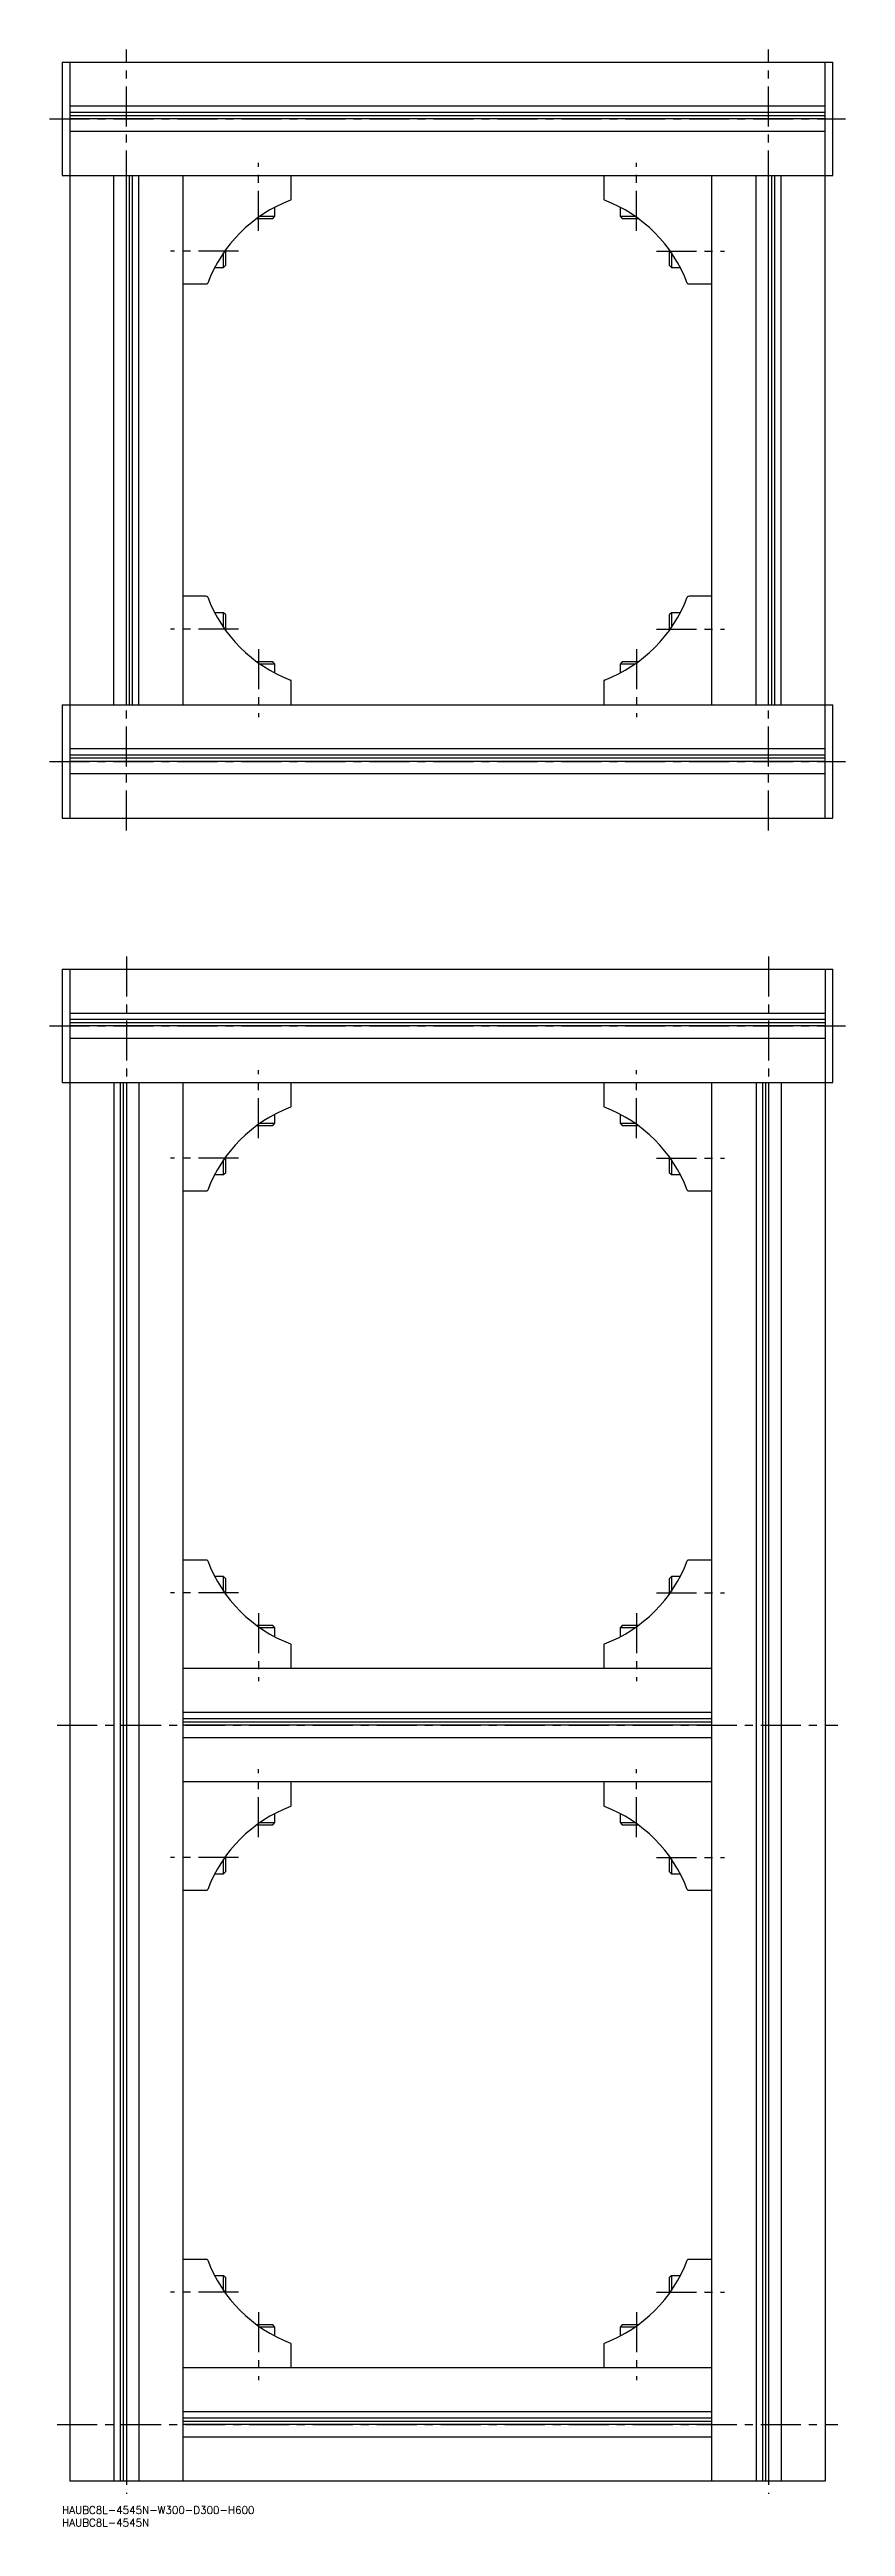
# Model space of a CAD drawing. Extents: x -5 to 776, y -8 to 975.
# Drawn here: x -5 to 311, y -8 to 975 of the extents above; entities that cross this region are included whole.
import ezdxf

# ---------------------------------------------------------------- set-up
doc = ezdxf.new("R2010")
doc.units = 0
doc.header["$LTSCALE"] = 0.5
doc.linetypes.add('CENTER', pattern=[50.8, 31.75, -6.35, 6.35, -6.35])
for name, color, linetype in [('MSM_CENTER', 1, 'CENTER'), ('MSM_CONTINUOUS', 7, 'CONTINUOUS'), ('MSM_PART_NUMBER', 7, 'CONTINUOUS')]:
    doc.layers.add(name, color=color, linetype=linetype)
doc.styles.get("Standard").update_dxf_attribs({"font": 'txt.shx', "height": 3, "bigfont": 'bigfont.shx'})

# ---------------------------------------------------------------- blocks, each defined once
blk = doc.blocks.new('*U8')
at = {"layer": 'MSM_PART_NUMBER'}
blk.add_text('HAUBC8L-4545N-W300-D300-H600', height=3, dxfattribs=at).set_placement((0, -3))
blk = doc.blocks.new('*U9')
at = {"layer": 'MSM_PART_NUMBER'}
blk.add_text('HAUBC8L-4545N', height=3, dxfattribs=at).set_placement((0, -8))

msp = doc.modelspace()

# ---------------------------------------------------------------- linework, layer by layer
at = {"layer": 'MSM_CENTER'}
for p, q in [((25.5, 665), (25.5, 975)), ((280.5, 665), (280.5, 975)), ((-5, 947.5), (311, 947.5)), ((78, 903), (78, 930)), ((228, 903), (228, 930)), ((70, 895), (43, 895)), ((236, 895), (263, 895)), ((70, 745), (43, 745)), ((236, 745), (263, 745)), ((78, 737), (78, 710)), ((228, 737), (228, 710)), ((-5, 692.5), (311, 692.5)), ((25.5, 615), (25.5, 5)), ((280.5, 615), (280.5, 5)), ((-5, 587.5), (311, 587.5)), ((78, 543), (78, 570)), ((228, 543), (228, 570)), ((70, 535), (43, 535)), ((236, 535), (263, 535)), ((70, 362.5), (43, 362.5)), ((78, 354.5), (78, 327.5)), ((228, 354.5), (228, 327.5)), ((236, 362.5), (263, 362.5)), ((-2, 310), (308, 310)), ((78, 265.5), (78, 292.5)), ((228, 265.5), (228, 292.5)), ((70, 257.5), (43, 257.5)), ((236, 257.5), (263, 257.5)), ((70, 85), (43, 85)), ((236, 85), (263, 85)), ((78, 77), (78, 50)), ((228, 77), (228, 50)), ((-2, 32.5), (308, 32.5))]:
    msp.add_line(p, q, dxfattribs=at)
at = {"layer": 'MSM_CONTINUOUS'}
for p, q in [((0, 970), (306, 970)), ((0, 970), (0, 925)), ((3, 970), (3, 670)), ((303, 670), (303, 970)), ((306, 925), (306, 970)), ((303, 952.5), (3, 952.5)), ((303, 950), (3, 950)), ((303, 948.72), (3, 948.72)), ((303, 947.5), (3, 947.5)), ((303, 942.5), (3, 942.5)), ((0, 925), (306, 925)), ((20.5, 715), (20.5, 925)), ((25.5, 715), (25.5, 925)), ((26.72, 715), (26.72, 925)), ((28, 715), (28, 925)), ((30.5, 715), (30.5, 925)), ((48, 715), (48, 925)), ((91, 915.91), (91, 925)), ((215, 925), (215, 915.91)), ((258, 715), (258, 925)), ((275.5, 715), (275.5, 925)), ((280.5, 715), (280.5, 925)), ((281.72, 715), (281.72, 925)), ((283, 715), (283, 925)), ((285.5, 715), (285.5, 925)), ((77.39, 908), (83.63, 908)), ((78.61, 908.87), (84.5, 908.87)), ((83.63, 908), (84.5, 908.87)), ((84.5, 908.87), (84.5, 912.42)), ((221.5, 912.42), (221.5, 908.87)), ((221.5, 908.87), (222.37, 908)), ((221.5, 908.87), (227.39, 908.87)), ((222.37, 908), (228.61, 908)), ((65, 889.37), (65, 895.61)), ((241, 895.61), (241, 889.37)), ((60.58, 888.5), (64.13, 888.5)), ((64.13, 888.5), (64.13, 894.39)), ((64.13, 888.5), (65, 889.37)), ((241, 889.37), (241.87, 888.5)), ((241.87, 894.39), (241.87, 888.5)), ((241.87, 888.5), (245.42, 888.5)), ((48, 882), (57.09, 882)), ((248.91, 882), (258, 882)), ((57.09, 758), (48, 758)), ((258, 758), (248.91, 758)), ((64.13, 751.5), (60.58, 751.5)), ((65, 750.63), (64.13, 751.5)), ((64.13, 745.61), (64.13, 751.5)), ((65, 744.39), (65, 750.63)), ((241.87, 751.5), (241, 750.63)), ((241, 750.63), (241, 744.39)), ((245.42, 751.5), (241.87, 751.5)), ((241.87, 751.5), (241.87, 745.61)), ((83.63, 732), (77.39, 732)), ((84.5, 731.13), (78.61, 731.13)), ((84.5, 731.13), (83.63, 732)), ((84.5, 727.58), (84.5, 731.13)), ((222.37, 732), (221.5, 731.13)), ((221.5, 731.13), (221.5, 727.58)), ((227.39, 731.13), (221.5, 731.13)), ((228.61, 732), (222.37, 732)), ((91, 715), (91, 724.09)), ((215, 724.09), (215, 715)), ((0, 715), (0, 670)), ((0, 715), (306, 715)), ((306, 670), (306, 715)), ((303, 697.5), (3, 697.5)), ((303, 695), (3, 695)), ((303, 693.72), (3, 693.72)), ((303, 692.5), (3, 692.5)), ((303, 687.5), (3, 687.5)), ((0, 670), (306, 670)), ((0, 610), (306, 610)), ((0, 610), (0, 565)), ((3, 610), (3, 10)), ((303, 610), (303, 10)), ((306, 565), (306, 610)), ((303, 592.5), (3, 592.5)), ((303, 590), (3, 590)), ((303, 588.72), (3, 588.72)), ((303, 587.5), (3, 587.5)), ((303, 582.5), (3, 582.5)), ((0, 565), (306, 565)), ((20.5, 565), (20.5, 10)), ((23, 565), (23, 10)), ((24.28, 565), (24.28, 10)), ((25.5, 565), (25.5, 10)), ((30.5, 565), (30.5, 10)), ((48, 10), (48, 565)), ((91, 555.91), (91, 565)), ((215, 565), (215, 555.91)), ((258, 10), (258, 565)), ((275.5, 565), (275.5, 10)), ((278, 565), (278, 10)), ((279.28, 565), (279.28, 10)), ((280.5, 565), (280.5, 10)), ((285.5, 565), (285.5, 10)), ((84.5, 548.87), (84.5, 552.42)), ((221.5, 552.42), (221.5, 548.87)), ((77.39, 548), (83.63, 548)), ((78.61, 548.87), (84.5, 548.87)), ((83.63, 548), (84.5, 548.87)), ((221.5, 548.87), (222.37, 548)), ((221.5, 548.87), (227.39, 548.87)), ((222.37, 548), (228.61, 548)), ((64.13, 528.5), (64.13, 534.39)), ((65, 529.37), (65, 535.61)), ((241, 535.61), (241, 529.37)), ((241.87, 534.39), (241.87, 528.5)), ((48, 522), (57.09, 522)), ((60.58, 528.5), (64.13, 528.5)), ((64.13, 528.5), (65, 529.37)), ((241, 529.37), (241.87, 528.5)), ((241.87, 528.5), (245.42, 528.5)), ((248.91, 522), (258, 522)), ((57.09, 375.5), (48, 375.5)), ((258, 375.5), (248.91, 375.5)), ((64.13, 369), (60.58, 369)), ((65, 368.13), (64.13, 369)), ((64.13, 363.11), (64.13, 369)), ((65, 361.89), (65, 368.13)), ((241.87, 369), (241, 368.13)), ((241, 368.13), (241, 361.89)), ((245.42, 369), (241.87, 369)), ((241.87, 369), (241.87, 363.11)), ((83.63, 349.5), (77.39, 349.5)), ((84.5, 348.63), (78.61, 348.63)), ((84.5, 348.63), (83.63, 349.5)), ((84.5, 345.08), (84.5, 348.63)), ((222.37, 349.5), (221.5, 348.63)), ((221.5, 348.63), (221.5, 345.08)), ((227.39, 348.63), (221.5, 348.63)), ((228.61, 349.5), (222.37, 349.5)), ((91, 332.5), (91, 341.59)), ((215, 341.59), (215, 332.5)), ((258, 332.5), (48, 332.5)), ((258, 315), (48, 315)), ((258, 312.5), (48, 312.5)), ((258, 311.22), (48, 311.22)), ((258, 310), (48, 310)), ((258, 305), (48, 305)), ((258, 287.5), (48, 287.5)), ((91, 278.41), (91, 287.5)), ((215, 287.5), (215, 278.41)), ((77.39, 270.5), (83.63, 270.5)), ((78.61, 271.37), (84.5, 271.37)), ((83.63, 270.5), (84.5, 271.37)), ((84.5, 271.37), (84.5, 274.92)), ((221.5, 274.92), (221.5, 271.37)), ((221.5, 271.37), (222.37, 270.5)), ((221.5, 271.37), (227.39, 271.37)), ((222.37, 270.5), (228.61, 270.5)), ((64.13, 251), (64.13, 256.89)), ((65, 251.87), (65, 258.11)), ((241, 258.11), (241, 251.87)), ((241.87, 256.89), (241.87, 251)), ((60.58, 251), (64.13, 251)), ((64.13, 251), (65, 251.87)), ((241, 251.87), (241.87, 251)), ((241.87, 251), (245.42, 251)), ((48, 244.5), (57.09, 244.5)), ((248.91, 244.5), (258, 244.5)), ((57.09, 98), (48, 98)), ((64.13, 91.5), (60.58, 91.5)), ((65, 90.63), (64.13, 91.5)), ((64.13, 85.61), (64.13, 91.5)), ((65, 84.39), (65, 90.63)), ((241.87, 91.5), (241, 90.63)), ((241, 90.63), (241, 84.39)), ((245.42, 91.5), (241.87, 91.5)), ((241.87, 91.5), (241.87, 85.61)), ((258, 98), (248.91, 98)), ((83.63, 72), (77.39, 72)), ((84.5, 71.13), (78.61, 71.13)), ((84.5, 71.13), (83.63, 72)), ((84.5, 67.58), (84.5, 71.13)), ((222.37, 72), (221.5, 71.13)), ((221.5, 71.13), (221.5, 67.58)), ((227.39, 71.13), (221.5, 71.13)), ((228.61, 72), (222.37, 72)), ((91, 55), (91, 64.09)), ((215, 64.09), (215, 55)), ((258, 55), (48, 55)), ((258, 37.5), (48, 37.5)), ((258, 35), (48, 35)), ((258, 33.72), (48, 33.72)), ((258, 32.5), (48, 32.5)), ((258, 27.5), (48, 27.5)), ((303, 10), (3, 10))]:
    msp.add_line(p, q, dxfattribs=at)
for centre, radius, start, end in [((110.78, 862.22), 56.67, 110.7505, 159.2495), ((90, 915.91), 1, 315, 0), ((216, 915.91), 1, 180, 225), ((195.22, 862.22), 56.67, 20.7505, 69.2495), ((57.09, 883), 1, 270, 315), ((248.91, 883), 1, 225, 270), ((57.09, 757), 1, 45, 90), ((110.78, 777.78), 56.67, 200.7505, 249.2495), ((195.22, 777.78), 56.67, 290.7505, 339.2495), ((248.91, 757), 1, 90, 135), ((90, 724.09), 1, 0, 45), ((216, 724.09), 1, 135, 180), ((110.78, 502.22), 56.67, 110.7505, 159.2495), ((90, 555.91), 1, 315, 0), ((216, 555.91), 1, 180, 225), ((195.22, 502.22), 56.67, 20.7505, 69.2495), ((57.09, 523), 1, 270, 315), ((248.91, 523), 1, 225, 270), ((57.09, 374.5), 1, 45, 90), ((110.78, 395.28), 56.67, 200.7505, 249.2495), ((195.22, 395.28), 56.67, 290.7505, 339.2495), ((248.91, 374.5), 1, 90, 135), ((90, 341.59), 1, 0, 45), ((216, 341.59), 1, 135, 180), ((110.78, 224.72), 56.67, 110.7505, 159.2495), ((90, 278.41), 1, 315, 0), ((216, 278.41), 1, 180, 225), ((195.22, 224.72), 56.67, 20.7505, 69.2495), ((57.09, 245.5), 1, 270, 315), ((248.91, 245.5), 1, 225, 270), ((57.09, 97), 1, 45, 90), ((110.78, 117.78), 56.67, 200.7505, 249.2495), ((195.22, 117.78), 56.67, 290.7505, 339.2495), ((248.91, 97), 1, 90, 135), ((90, 64.09), 1, 0, 45), ((216, 64.09), 1, 135, 180)]:
    msp.add_arc(centre, radius, start, end, dxfattribs=at)

# ---------------------------------------------------------------- block references
for name in ['*U8', '*U9']:
    msp.add_blockref(name, (0, 0), dxfattribs=at)

doc.saveas('drawing.dxf')
